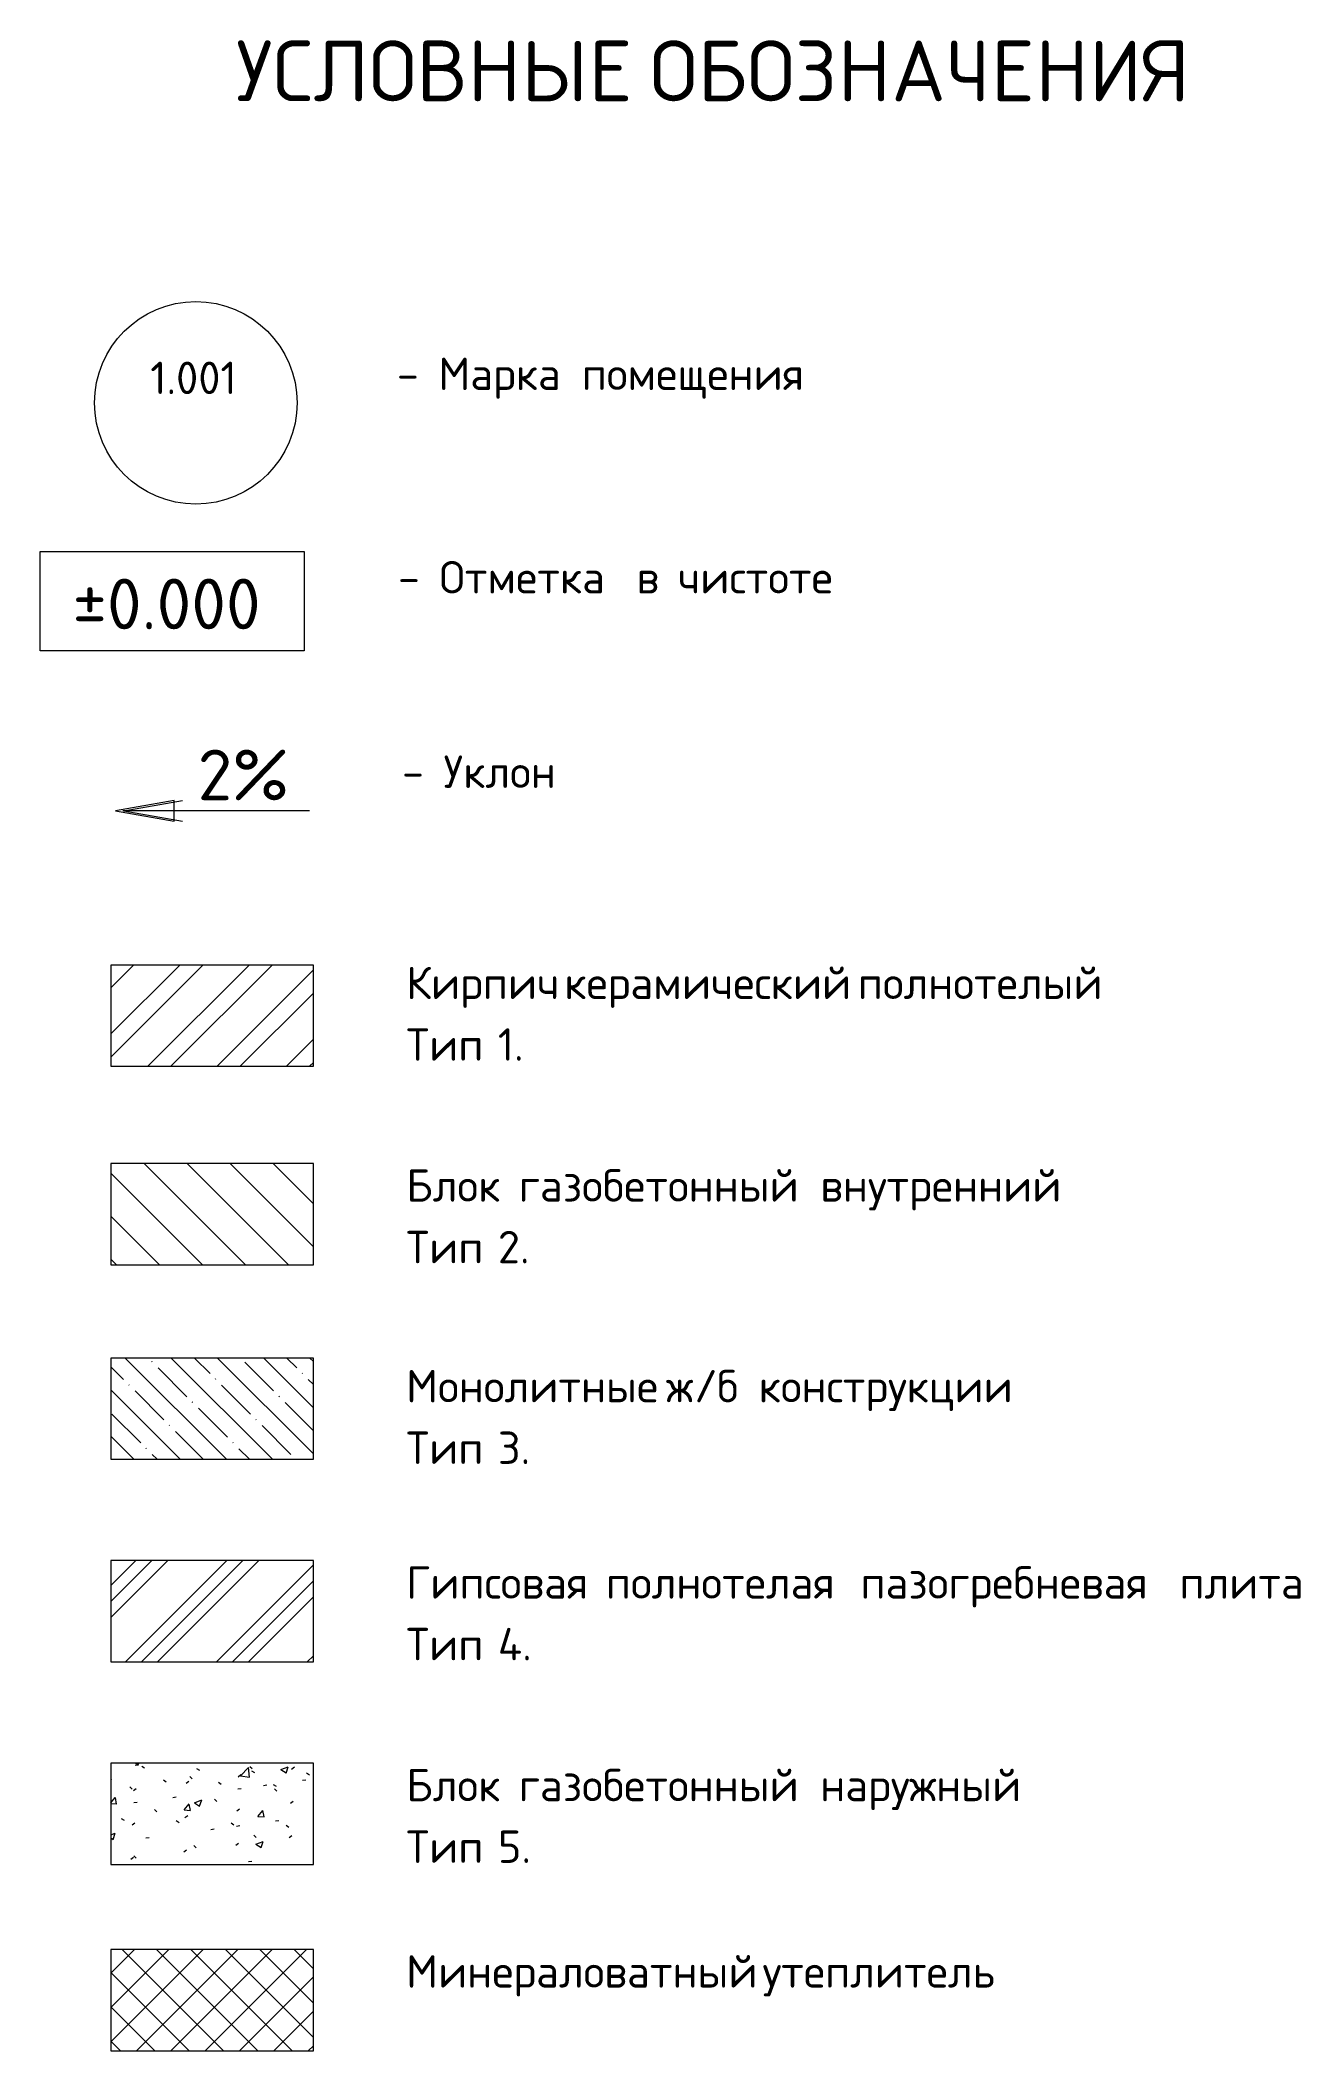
# Model space of a CAD drawing. Header units: millimetres. Extents: x -68946 to 288321, y -402657 to 324925.
# Drawn here: x 263595 to 269817, y 276036 to 285961 of the extents above; entities that cross this region are included whole.
import ezdxf

# ---------------------------------------------------------------- set-up
doc = ezdxf.new("R2010")
doc.units = ezdxf.units.MM
for name, color, linetype, lineweight in [('A-DETL-____-OTLN', 250, 'Continuous', 5), ('A-DETL-____-THIN', 250, 'Continuous', 9), ('A-DETL-GENF-OTLN', 250, 'Continuous', 5), ('G-____-____-TEXT', 250, 'Continuous', 9)]:
    doc.layers.add(name, color=color, linetype=linetype, lineweight=lineweight)
doc.styles.add('ISOCPEUR_2', font='isocpeur.ttf', dxfattribs={"height": 160})
doc.styles.add('ISOCPEUR_3', font='isocpeur.ttf', dxfattribs={"height": 250})
doc.styles.add('ISOCPEUR_4', font='isocpeur.ttf', dxfattribs={"height": 300})

msp = doc.modelspace()

# ---------------------------------------------------------------- texts
at = {"layer": 'G-____-____-TEXT', "color": 7, "attachment_point": 1}
for s, insert, char_height, width, style in [('УСЛОВНЫЕ', (264560.5141, 285959.576), 300, 2260.75875, 'ISOCPEUR_4'), ('ОБОЗНАЧЕНИЯ', (266604.4204, 285959.576), 300, 3142.615, 'ISOCPEUR_4'), ('1.001', (264138.221, 284374.175), 160, 521.096875, 'ISOCPEUR_2'), ('Марка', (265560.184, 284394.175), 160, 745.569375, 'ISOCPEUR_2'), ('- ', (265355.1319, 284394.175), 160, 248.523125, 'ISOCPEUR_2'), ('помещения', (266267.9444, 284394.175), 160, 1298.73375, 'ISOCPEUR_2'), ('Отметка', (265565.5123, 283389.8397), 160, 1066.244375, 'ISOCPEUR_2'), (' ±0.000', (263594.9706, 283303.1146), 250, 1354.851875, 'ISOCPEUR_3'), ('- ', (265360.4602, 283389.8397), 160, 248.523125, 'ISOCPEUR_2'), ('\\fISOCPEUR|b0|i0|c204|p34|;в', (266537.856, 283389.8397), 160, 136.286875, 'ISOCPEUR_2'), ('чистоте', (266742.9081, 283389.8397), 160, 994.0925, 'ISOCPEUR_2'), ('2%', (264371.9746, 282458.9446), 250, 553.164375, 'ISOCPEUR_3'), ('Уклон', (265585.5123, 282429.8397), 160, 697.468125, 'ISOCPEUR_2'), ('- ', (265380.4602, 282429.8397), 160, 248.523125, 'ISOCPEUR_2'), ('Кирпич', (265401.3937, 281387.4264), 160, 833.755, 'ISOCPEUR_2'), ('керамический', (266181.9145, 281387.4264), 160, 1643.459375, 'ISOCPEUR_2'), ('полнотелый', (267630.5083, 281387.4264), 160, 1410.97, 'ISOCPEUR_2'), ('Тип', (265401.3937, 281083.1555), 160, 424.894375, 'ISOCPEUR_2'), (' 1.', (265751.9666, 281083.1555), 160, 264.556875, 'ISOCPEUR_2'), ('Блок', (265401.3937, 280387.4264), 160, 561.18125, 'ISOCPEUR_2'), ('газобетонный', (265957.0187, 280387.4264), 160, 1691.560625, 'ISOCPEUR_2'), ('внутренний', (267445.2999, 280387.4264), 160, 1394.93625, 'ISOCPEUR_2'), ('Тип', (265401.3937, 280083.1555), 160, 424.894375, 'ISOCPEUR_2'), (' 2.', (265751.9666, 280083.1555), 160, 304.64125, 'ISOCPEUR_2'), ('Монолитные', (265401.3937, 279396.7512), 160, 1443.0375, 'ISOCPEUR_2'), ('\\fISOCPEUR|b0|i0|c204|p34|;ж', (266684.6229, 279396.7512), 160, 168.354375, 'ISOCPEUR_2'), ('\\fISOCPEUR|b0|i0|c204|p34|;/', (266823.5291, 279396.7512), 160, 136.286875, 'ISOCPEUR_2'), ('\\fISOCPEUR|b0|i0|c204|p34|;б', (266935.977, 279396.7512), 160, 136.286875, 'ISOCPEUR_2'), ('конструкции', (267141.0291, 279396.7512), 160, 1523.20625, 'ISOCPEUR_2'), ('Тип', (265401.3937, 279092.4804), 160, 424.894375, 'ISOCPEUR_2'), (' 3.', (265751.9666, 279092.4804), 160, 304.64125, 'ISOCPEUR_2'), ('Гипсовая', (265401.3937, 278427.4264), 160, 1082.278125, 'ISOCPEUR_2'), ('пазогребневая', (267643.7374, 278427.4264), 160, 1795.78, 'ISOCPEUR_2'), ('полнотелая', (266386.9666, 278427.4264), 160, 1410.97, 'ISOCPEUR_2'), ('плита', (269218.0083, 278427.4264), 160, 729.535625, 'ISOCPEUR_2'), ('Тип', (265401.3937, 278123.1555), 160, 424.894375, 'ISOCPEUR_2'), (' 4.', (265751.9666, 278123.1555), 160, 320.675, 'ISOCPEUR_2'), ('Блок', (265401.3937, 277427.4264), 160, 561.18125, 'ISOCPEUR_2'), ('газобетонный', (265957.0187, 277427.4264), 160, 1691.560625, 'ISOCPEUR_2'), ('наружный', (267445.2999, 277427.4264), 160, 1154.43, 'ISOCPEUR_2'), ('Тип', (265401.3937, 277123.1555), 160, 424.894375, 'ISOCPEUR_2'), (' 5.', (265751.9666, 277123.1555), 160, 304.64125, 'ISOCPEUR_2'), ('Минераловатный', (265401.3937, 276507.4264), 160, 2020.2525, 'ISOCPEUR_2'), ('утеплитель', (267160.8729, 276507.4264), 160, 1427.00375, 'ISOCPEUR_2')]:
    msp.add_mtext(s, dxfattribs=dict(at, insert=insert, char_height=char_height, width=width, style=style))

# ---------------------------------------------------------------- hatches: boundary and pattern name
at = {"layer": 'A-DETL-GENF-OTLN'}
h = msp.add_hatch(dxfattribs=at)
h.set_pattern_fill('FP_32', color=50, style=0, pattern_type=2)
h.set_pattern_definition([(45, (252914.43, 263183.2), (-171.074, 171.074), []), (45, (253028.48, 263183.2), (-171.074, 171.074), [])])
h.paths.add_polyline_path([(264943.598, 280895.6063), (264943.598, 281395.6063), (263943.598, 281395.6063), (263943.598, 280895.6063)])
h = msp.add_hatch(dxfattribs=at)
h.set_pattern_fill('FP_33', color=50, style=0, pattern_type=2)
h.set_pattern_definition([(135, (252914.43, 263183.19), (-106.066, -106.066), [])])
h.paths.add_polyline_path([(264943.598, 279915.6063), (264943.598, 280415.6063), (263943.598, 280415.6063), (263943.598, 279915.6063)])
h = msp.add_hatch(dxfattribs=at)
h.set_pattern_fill('FP_34', color=50, style=0, pattern_type=2)
h.set_pattern_definition([(135, (252914.43, 263183.19), (-114.0493, -114.0493), []), (135, (253028.48, 263183.19), (-114.0493, -114.0493), [201.612, -40.322, 3.353, -36.97])])
h.paths.add_polyline_path([(264943.598, 278955.6063), (264943.598, 279455.6063), (263943.598, 279455.6063), (263943.598, 278955.6063)])
h = msp.add_hatch(dxfattribs=at)
h.set_pattern_fill('FP_31', color=50, style=0, pattern_type=2)
h.set_pattern_definition([(45, (252914.43, 263183.2), (-224.5064, 224.5064), []), (45, (252993.8, 263183.2), (0, 449.013), []), (45, (252835.06, 263183.2), (0, 449.013), [])])
h.paths.add_polyline_path([(264943.598, 277955.6063), (264943.598, 278455.6063), (263943.598, 278455.6063), (263943.598, 277955.6063)])
h = msp.add_hatch(dxfattribs=at)
h.set_pattern_fill('FP_9', color=50, style=0, pattern_type=2)
h.set_pattern_definition([(50, (252914.43, 263183.2), (364.368, -31.8783), [38.1, -419.1]), (355, (252914.43, 263183.2), (-70.486, 382.113), [30.48, -335.28]), (100.451, (252944.8, 263180.53), (293.885, 350.2334), [32.38, -356.18]), (46.184, (252914.43, 263284.8), (542.158, -84.086), [57.15, -628.65]), (96.636, (252959.6, 263277.8), (474.805, 494.855), [48.57, -534.27]), (351.184, (252914.43, 263284.8), (474.81, 494.85), [45.72, -502.92]), (21, (252965.23, 263259.4), (303.2285, -204.5305), [38.1, -419.1]), (326, (252965.23, 263259.4), (123.604, 368.376), [30.48, -335.28]), (71.451, (252990.5, 263242.34), (426.834, 163.843), [32.38, -356.18]), (37.5, (252914.43, 263183.19), (6.17665, 169.11015), [16.764, -314.452, 16.764, -323.596, -336.55]), (37.5, (252914.43, 263183.19), (6.17665, 169.11015), [-671.576, 16.764, -319.786]), (7.5, (252914.43, 263183.19), (133.6389, 200.3615), [16.764, -177.292, 16.764, -306.832, -128.27]), (7.5, (252914.43, 263183.19), (133.6389, 200.3615), [-517.652, 16.764, -111.506]), (327.5, (252801.15, 263183.19), (271.1818, -11.4584), [16.764, -110.236, 16.764, -379.476, -525.78]), (327.5, (252801.15, 263183.19), (271.1818, -11.4584), [-523.24, 16.764, -509.016]), (317.5, (252750.35, 263183.2), (296.2585, 50.8528), [16.764, -148.336, 16.764, -246.38, -373.38]), (317.5, (252750.35, 263183.2), (296.2585, 50.8528), [-428.244, 16.764, -356.616])])
h.paths.add_polyline_path([(264943.598, 276955.6063), (264943.598, 277455.6063), (263943.598, 277455.6063), (263943.598, 276955.6063)])
h = msp.add_hatch(dxfattribs=at)
h.set_pattern_fill('FP_11', color=50, style=0, pattern_type=2)
h.set_pattern_definition([(135, (252914.43, 263183.19), (-84.8528, -84.8528), []), (225, (252914.43, 263183.19), (84.8528, -84.8528), [])])
h.paths.add_polyline_path([(264943.598, 276035.6063), (264943.598, 276535.6063), (263943.598, 276535.6063), (263943.598, 276035.6063)])

# ---------------------------------------------------------------- linework, layer by layer
at = {"layer": 'A-DETL-____-OTLN', "lineweight": 13}
for p, q in [((264256.8127, 282208.4583), (263967.035, 282157.3626)), ((264256.8127, 282106.267), (264256.8127, 282208.4583)), ((263967.035, 282157.3626), (264256.8127, 282106.267)), ((264923.598, 282157.3626), (264003.598, 282157.3626))]:
    msp.add_line(p, q, dxfattribs=at)
at = {"layer": 'A-DETL-____-OTLN'}
for q in [(264296.8127, 282208.4583), (264296.8127, 282106.267)]:
    msp.add_line((264007.035, 282157.3626), q, dxfattribs=at)
at = {"layer": 'A-DETL-____-THIN'}
for p, q in [((264943.598, 281395.6063), (263943.598, 281395.6063)), ((263943.598, 281395.6063), (263943.598, 280895.6063)), ((264943.598, 280895.6063), (264943.598, 281395.6063)), ((263943.598, 280895.6063), (264943.598, 280895.6063)), ((264943.598, 280415.6063), (263943.598, 280415.6063)), ((263943.598, 280415.6063), (263943.598, 279915.6063)), ((264943.598, 279915.6063), (264943.598, 280415.6063)), ((263943.598, 279915.6063), (264943.598, 279915.6063)), ((264943.598, 279455.6063), (263943.598, 279455.6063)), ((263943.598, 279455.6063), (263943.598, 278955.6063)), ((264943.598, 278955.6063), (264943.598, 279455.6063)), ((263943.598, 278955.6063), (264943.598, 278955.6063)), ((264943.598, 278455.6063), (263943.598, 278455.6063)), ((263943.598, 278455.6063), (263943.598, 277955.6063)), ((264943.598, 277955.6063), (264943.598, 278455.6063)), ((263943.598, 277955.6063), (264943.598, 277955.6063)), ((264943.598, 277455.6063), (263943.598, 277455.6063)), ((263943.598, 277455.6063), (263943.598, 276955.6063)), ((264943.598, 276955.6063), (264943.598, 277455.6063)), ((263943.598, 276955.6063), (264943.598, 276955.6063)), ((264943.598, 276535.6063), (263943.598, 276535.6063)), ((263943.598, 276535.6063), (263943.598, 276035.6063)), ((264943.598, 276035.6063), (264943.598, 276535.6063)), ((263943.598, 276035.6063), (264943.598, 276035.6063))]:
    msp.add_line(p, q, dxfattribs=at)
msp.add_circle((264363.0697, 284170.6346), 500, dxfattribs=at)
at = {"layer": 'G-____-____-TEXT', "color": 110, "flags": 128}
msp.add_lwpolyline([(263594.9706, 283436.7604), (264897.5225, 283436.7604), (264897.5225, 282946.7604), (263594.9706, 282946.7604)], close=True, dxfattribs=at)

msp.set_redraw_order([(e.dxf.handle, doc.entitydb.next_handle()) for e in msp.query("TEXT MTEXT ATTDEF DIMENSION ARC_DIMENSION")])  # texts and dimensions are drawn at this point

doc.saveas('drawing.dxf')
